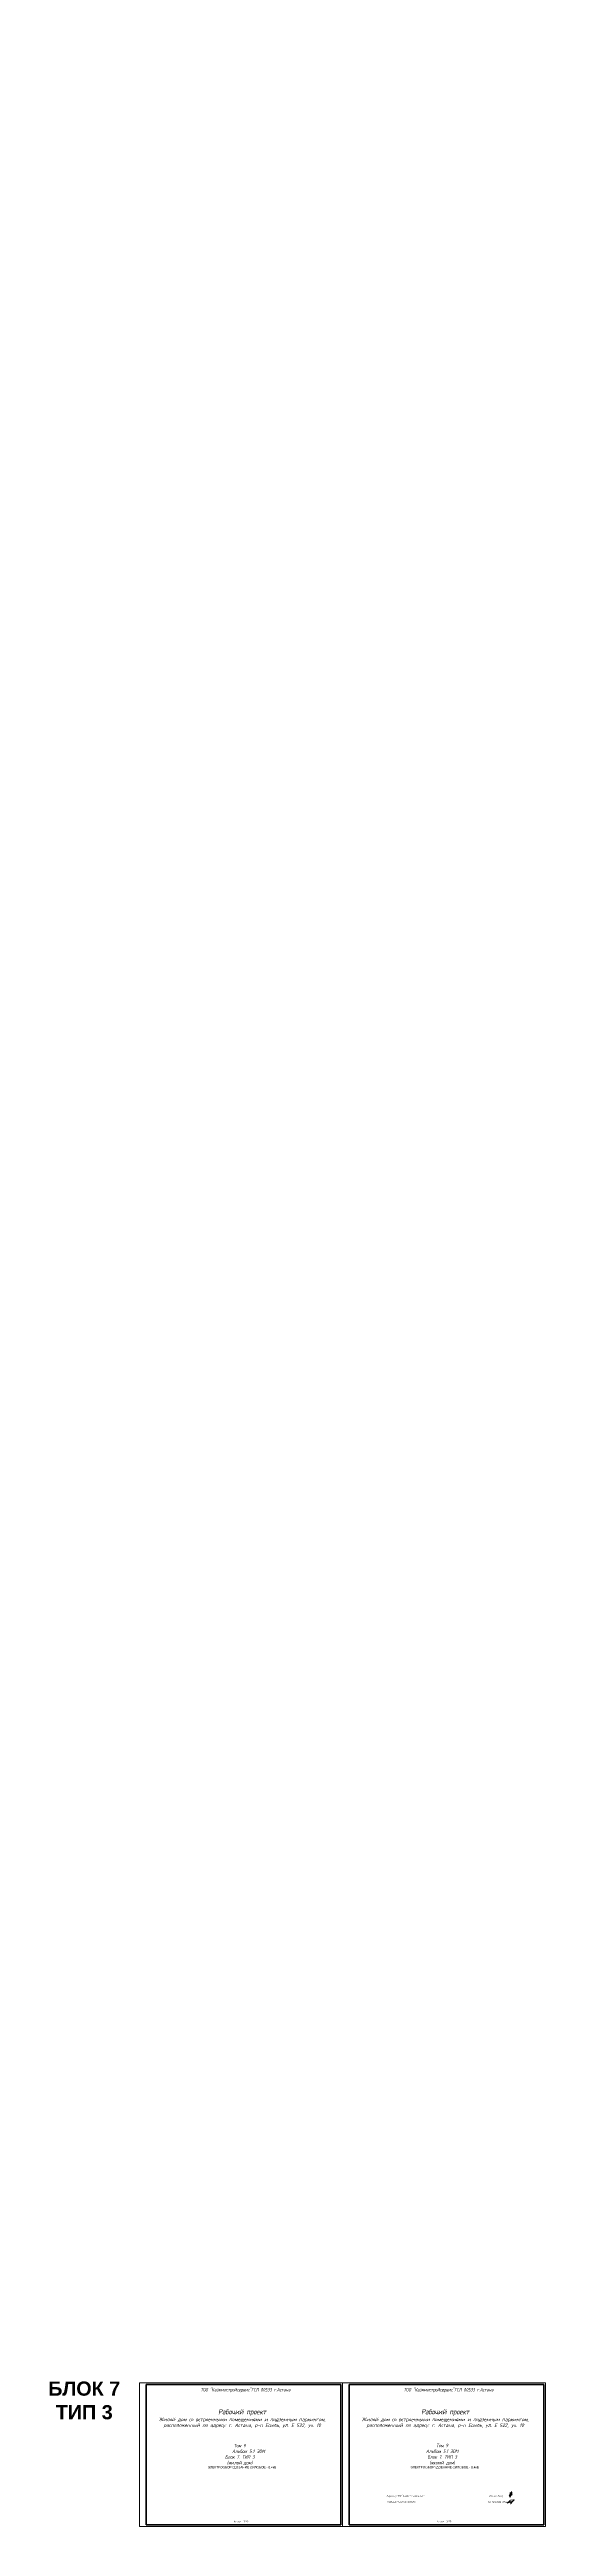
# Model space of a CAD drawing. Header units: millimetres. Extents: x 238368 to 12576735, y -3287118 to 3545602.
# Drawn here: x 5013798 to 5158889, y -2014412 to -1290140 of the extents above; entities that cross this region are included whole.
import ezdxf

# ---------------------------------------------------------------- set-up
doc = ezdxf.new("R2010")
doc.units = ezdxf.units.MM
doc.layers.get('0').update_dxf_attribs({"lineweight": 13})
for name, color, linetype, lineweight in [('A-SHEET-n', 26, 'Continuous', 50), ('A-TABLE_2', 26, 'Continuous', 15), ('A-TEXT', 250, 'Continuous', 15), ('Подпись', 162, 'Continuous', 15)]:
    doc.layers.add(name, color=color, linetype=linetype, lineweight=lineweight)
doc.layers.add('Водопровод', color=7, linetype='Continuous')
doc.layers.add('Схема блокировки', color=7, linetype='Continuous', lineweight=20, true_color=0x2c4259)
doc.styles.add('Arial', font='arial.ttf')
doc.styles.add('GOST', font='isocpeur.ttf')
doc.styles.add('GOST Common_I', font='GOST_Common Italic.ttf', dxfattribs={"width": 0.8, "height": 10})
doc.styles.add('GOST Common_I_1', font='GOST_Common Italic.ttf', dxfattribs={"width": 0.85, "height": 125})
doc.styles.add('GOST Common_I_2', font='GOST_Common Italic.ttf', dxfattribs={"width": 0.8, "height": 15})

# ---------------------------------------------------------------- blocks, each defined once
blk = doc.blocks.new('Акиф Чолпан')
at = {"layer": 'Подпись', "lineweight": 13}
for points in [[(286, 347), (58, 434), (-117, 414), (-90, 58), (114, 10), (250, 357), (254, 189), (355, 575), (263, 1018), (110, 628), (299, 218), (383, 405)], [(-26, 35), (33, -55), (60, 7), (77, 725), (67, 759), (94, 685), (229, 369), (286, 347)]]:
    blk.add_open_spline(points, degree=3, dxfattribs=at)
blk = doc.blocks.new('Saktaganova A_sign')
at = {"layer": 'Подпись', "lineweight": 13}
for p, q in [((654812, -495184), (655069, -495012)), ((655182, -494851), (654971, -495150)), ((655235, -494808), (655624, -494781))]:
    blk.add_line(p, q, dxfattribs=at)
blk.add_open_spline([(655112, -495035), (655109, -495040), (655084, -495073), (655115, -495059), (655143, -495030), (655151, -495015), (655154, -494995), (655151, -494973), (655141, -494953), (655126, -494940), (655107, -494936), (655081, -494949), (655057, -494968), (655034, -494989), (655014, -495010), (654996, -495030), (654982, -495047), (654972, -495061), (654962, -495077), (654952, -495097), (654946, -495120), (654970, -495130), (654999, -495127), (655030, -495110), (655067, -495092), (655110, -495078), (655150, -495065), (655189, -495056), (655219, -495049), (655246, -495039), (655279, -495019), (655304, -495004), (655276, -495030), (655244, -495071), (655250, -495081), (655281, -495070), (655300, -495063), (655319, -495052), (655333, -495038), (655342, -495020), (655359, -495010), (655399, -495008), (655361, -494994), (655365, -495030), (655384, -495019), (655404, -495006), (655422, -494999), (655437, -494991), (655453, -494979), (655490, -494954), (655470, -494945), (655444, -494972), (655437, -494994), (655454, -494992), (655481, -494976), (655501, -494966), (655520, -494958), (655541, -494949), (655564, -494937), (655585, -494924), (655604, -494909), (655621, -494893), (655635, -494876), (655648, -494860), (655660, -494845), (655674, -494830), (655689, -494813), (655703, -494794), (655714, -494774), (655725, -494747), (655712, -494744), (655666, -494774), (655637, -494794), (655611, -494821), (655590, -494847), (655574, -494869), (655546, -494906), (655503, -494962), (655453, -495027), (655416, -495083), (655393, -495118), (655374, -495146), (655354, -495175), (655334, -495203), (655317, -495227), (655303, -495245), (655289, -495262), (655274, -495279), (655257, -495297), (655260, -495271), (655270, -495239), (655279, -495215), (655289, -495192), (655297, -495175), (655301, -495165)], degree=3, knots=[0, 0, 0, 0, 0.000607549, 0.002472728, 0.003152362, 0.003831995, 0.004496217, 0.005160439, 0.005867581, 0.006397938, 0.007028488, 0.007936016, 0.00902725, 0.00966472, 0.010939659, 0.012047513, 0.01260144, 0.013155367, 0.01360808, 0.014060792, 0.014966217, 0.015724402, 0.01659251, 0.01750874, 0.019275184, 0.020583514, 0.021979819, 0.023376123, 0.024407296, 0.025438469, 0.026208675, 0.02697888, 0.028434917, 0.029017874, 0.030096521, 0.030550273, 0.031415838, 0.031992881, 0.032736366, 0.033568577, 0.034060914, 0.034539274, 0.035691456, 0.036231391, 0.036874413, 0.037400676, 0.037956556, 0.0388348, 0.039451495, 0.040068189, 0.041556705, 0.041991228, 0.042564849, 0.0434437, 0.044061922, 0.044680145, 0.045502298, 0.046324451, 0.047126563, 0.047928675, 0.048730786, 0.049532898, 0.050189674, 0.05084645, 0.051503226, 0.052160002, 0.053049569, 0.053939135, 0.054383919, 0.054828702, 0.056064824, 0.056757935, 0.058404557, 0.059704623, 0.061004688, 0.061654721, 0.062304754, 0.065507505, 0.068710257, 0.070372128, 0.072033999, 0.072864935, 0.073695871, 0.075357742, 0.076254475, 0.077151207, 0.077599573, 0.07804794, 0.078720489, 0.079739113, 0.080533555, 0.081063182, 0.082122437, 0.083181692, 0.083181692, 0.083181692, 0.083181692], dxfattribs=at)

msp = doc.modelspace()

# ---------------------------------------------------------------- linework, layer by layer
at = {"layer": 'A-SHEET-n'}
for p, q in [((5042089, -2013912), (5042089, -1992412)), ((5101489, -2013912), (5101489, -1992412))]:
    msp.add_line(p, q, dxfattribs=at)
at = {"layer": 'A-SHEET-n', "color": 0}
for points in [[(5042089, -2013912), (5098989, -2013912), (5098989, -1972912), (5042089, -1972912)], [(5101489, -2013912), (5158389, -2013912), (5158389, -1972912), (5101489, -1972912)]]:
    msp.add_lwpolyline(points, close=True, dxfattribs=at)
at = {"layer": 'A-TABLE_2'}
msp.add_line((5099489, -1972412), (5099489, -2014412), dxfattribs=at)
at = {"layer": 'A-TABLE_2', "color": 0}
for points in [[(5040089, -2014412), (5099489, -2014412), (5099489, -1972412), (5040089, -1972412)], [(5099489, -1972412), (5040089, -1972412), (5040089, -2014412), (5099489, -2014412)], [(5099489, -2014412), (5158889, -2014412), (5158889, -1972412), (5099489, -1972412)]]:
    msp.add_lwpolyline(points, close=True, dxfattribs=at)

# ---------------------------------------------------------------- block references
at = {"xscale": 1.8, "yscale": 1.8, "zscale": 1.8}
msp.add_blockref('Акиф Чолпан', (5148453, -2005797), dxfattribs=at)
at = {"layer": 'Подпись', "xscale": 2.25, "yscale": 2.25, "zscale": 2.25}
msp.add_blockref('Saktaganova A_sign', (3674366, -893400), dxfattribs=at)

# ---------------------------------------------------------------- texts
at = {"color": 0, "linetype": 'Continuous', "insert": (5095682, -1290140), "char_height": 280, "width": 18981.64, "attachment_point": 1, "style": 'GOST'}
msp.add_mtext('{\\fArial|b0|i0|c0|p34;\\C256; \\fISOCPEUR|b0|i0|c204|p34;\\H1.2x;\\P \\P     \\P }', dxfattribs=at)
at = {"lineweight": 50, "insert": (5120733, -1290205), "char_height": 280, "width": 17508.52, "attachment_point": 1, "style": 'GOST'}
msp.add_mtext('\\P{\\fTimes New Roman|b0|i0|c204|p18;\\H0.99996x;\\P} \\P  ', dxfattribs=at)
at = {"layer": 'A-TEXT', "color": 0, "attachment_point": 1}
for s, insert, char_height, width, style in [('ТОО "Казжилстройсервис"ГСЛ 00533 г.Астана', (5058021, -1973929), 1000, 26969.98, 'GOST Common_I'), ('ТОО "Казжилстройсервис"ГСЛ 00533 г.Астана', (5117421, -1973929), 1000, 26642.34, 'GOST Common_I'), ('\\pxqc;Рабочий проект \\P{\\H0.66667x;\\W1;Жилой дом со встроенными помещениями и подземным паркингом, расположенный по адресу: г. Астана, р-н Есиль, ул. Е 522, уч. 10}', (5047977, -1980130), 1500, 44363.67, 'GOST Common_I_2'), ('\\pxqc;Рабочий проект \\P{\\H0.66667x;\\W1;Жилой дом со встроенными помещениями и подземным паркингом, расположенный по адресу: г. Астана, р-н Есиль, ул. Е 522, уч. 10}', (5107377, -1980130), 1500, 44363.67, 'GOST Common_I_2'), ('Директор ТОО "Казжилстройсервис"', (5112325, -2005235), 500, 14237.9, 'GOST Common_I_1'), ('Чолпан Акиф', (5142329, -2005235), 500, 4253.7, 'GOST Common_I_1'), ('Астана  2025г', (5067656, -2012735), 500, 5558.91, 'GOST Common_I_1'), ('Главный инженер проекта:', (5112504, -2006954), 500, 9710.02, 'GOST Common_I_1'), ('Астана  2025г', (5127056, -2012735), 500, 5426.86, 'GOST Common_I_1'), ('Сактаганова Алия', (5142098, -2006954), 500, 6166.42, 'GOST Common_I_1')]:
    msp.add_mtext(s, dxfattribs=dict(at, insert=insert, char_height=char_height, width=width, style=style))
at = {"layer": 'A-TEXT', "color": 0, "lineweight": 9, "char_height": 1000, "width": 20430.88, "attachment_point": 1, "style": 'GOST Common_I'}
for s, insert in [('\\pxqc;{\\fISOCPEUR|b0|i1|c204|p34;Том \\fISOCPEUR|b0|i1|c0|p34;9\\fISOCPEUR|b0|i1|c204|p34;\\P\\pq*;             Альбом \\fISOCPEUR|b0|i1|c0|p34;5\\fISOCPEUR|b0|i1|c204|p34;.\\W1;1 \\W0.8;ЭОМ\\fISOCPEUR|b0|i1|c0|p34;\\P\\pqc;\\fISOCPEUR|b0|i1|c204|p34;Блок \\fISOCPEUR|b0|i1|c0|p34;7\\fISOCPEUR|b0|i1|c204|p34;. ТИП \\fISOCPEUR|b0|i1|c0|p34;3\\fISOCPEUR|b0|i1|c204|p34;\\P(жилой дом)}', (5059249, -1990258)), ('\\pxqc;{\\fISOCPEUR|b0|i1|c204|p34;Том \\fISOCPEUR|b0|i1|c0|p34;9\\fISOCPEUR|b0|i1|c204|p34;\\PАльбом \\fISOCPEUR|b0|i1|c0|p34;5\\fISOCPEUR|b0|i1|c204|p34;.1 ЭОМ\\fISOCPEUR|b0|i1|c0|p34;\\P\\fISOCPEUR|b0|i1|c204|p34;Блок \\fISOCPEUR|b0|i1|c0|p34;7\\fISOCPEUR|b0|i1|c204|p34;. ТИП \\fISOCPEUR|b0|i1|c0|p34;3\\fISOCPEUR|b0|i1|c204|p34;\\P(жилой дом)}', (5118460, -1990239))]:
    msp.add_mtext(s, dxfattribs=dict(at, insert=insert))
at = {"layer": 'Водопровод', "color": 7, "lineweight": 9, "style": 'Arial'}
for p in [(5060121, -1997433), (5119407, -1997437)]:
    msp.add_text('ЭЛЕКТРООБОРУДОВАНИЕ СИЛОВОЕ - 0,4кВ', height=659.4, dxfattribs=at).set_placement(p)
at = {"layer": 'Схема блокировки', "color": 7, "ltscale": 100, "insert": (5010810, -1972027), "char_height": 4140.5, "width": 26268.99, "attachment_point": 1, "style": 'Arial'}
msp.add_mtext('\\pxqc;{\\fArial|b1|i0|c204|p34;БЛОК 7\\PТИП 3}', dxfattribs=at)

doc.saveas('drawing.dxf')
